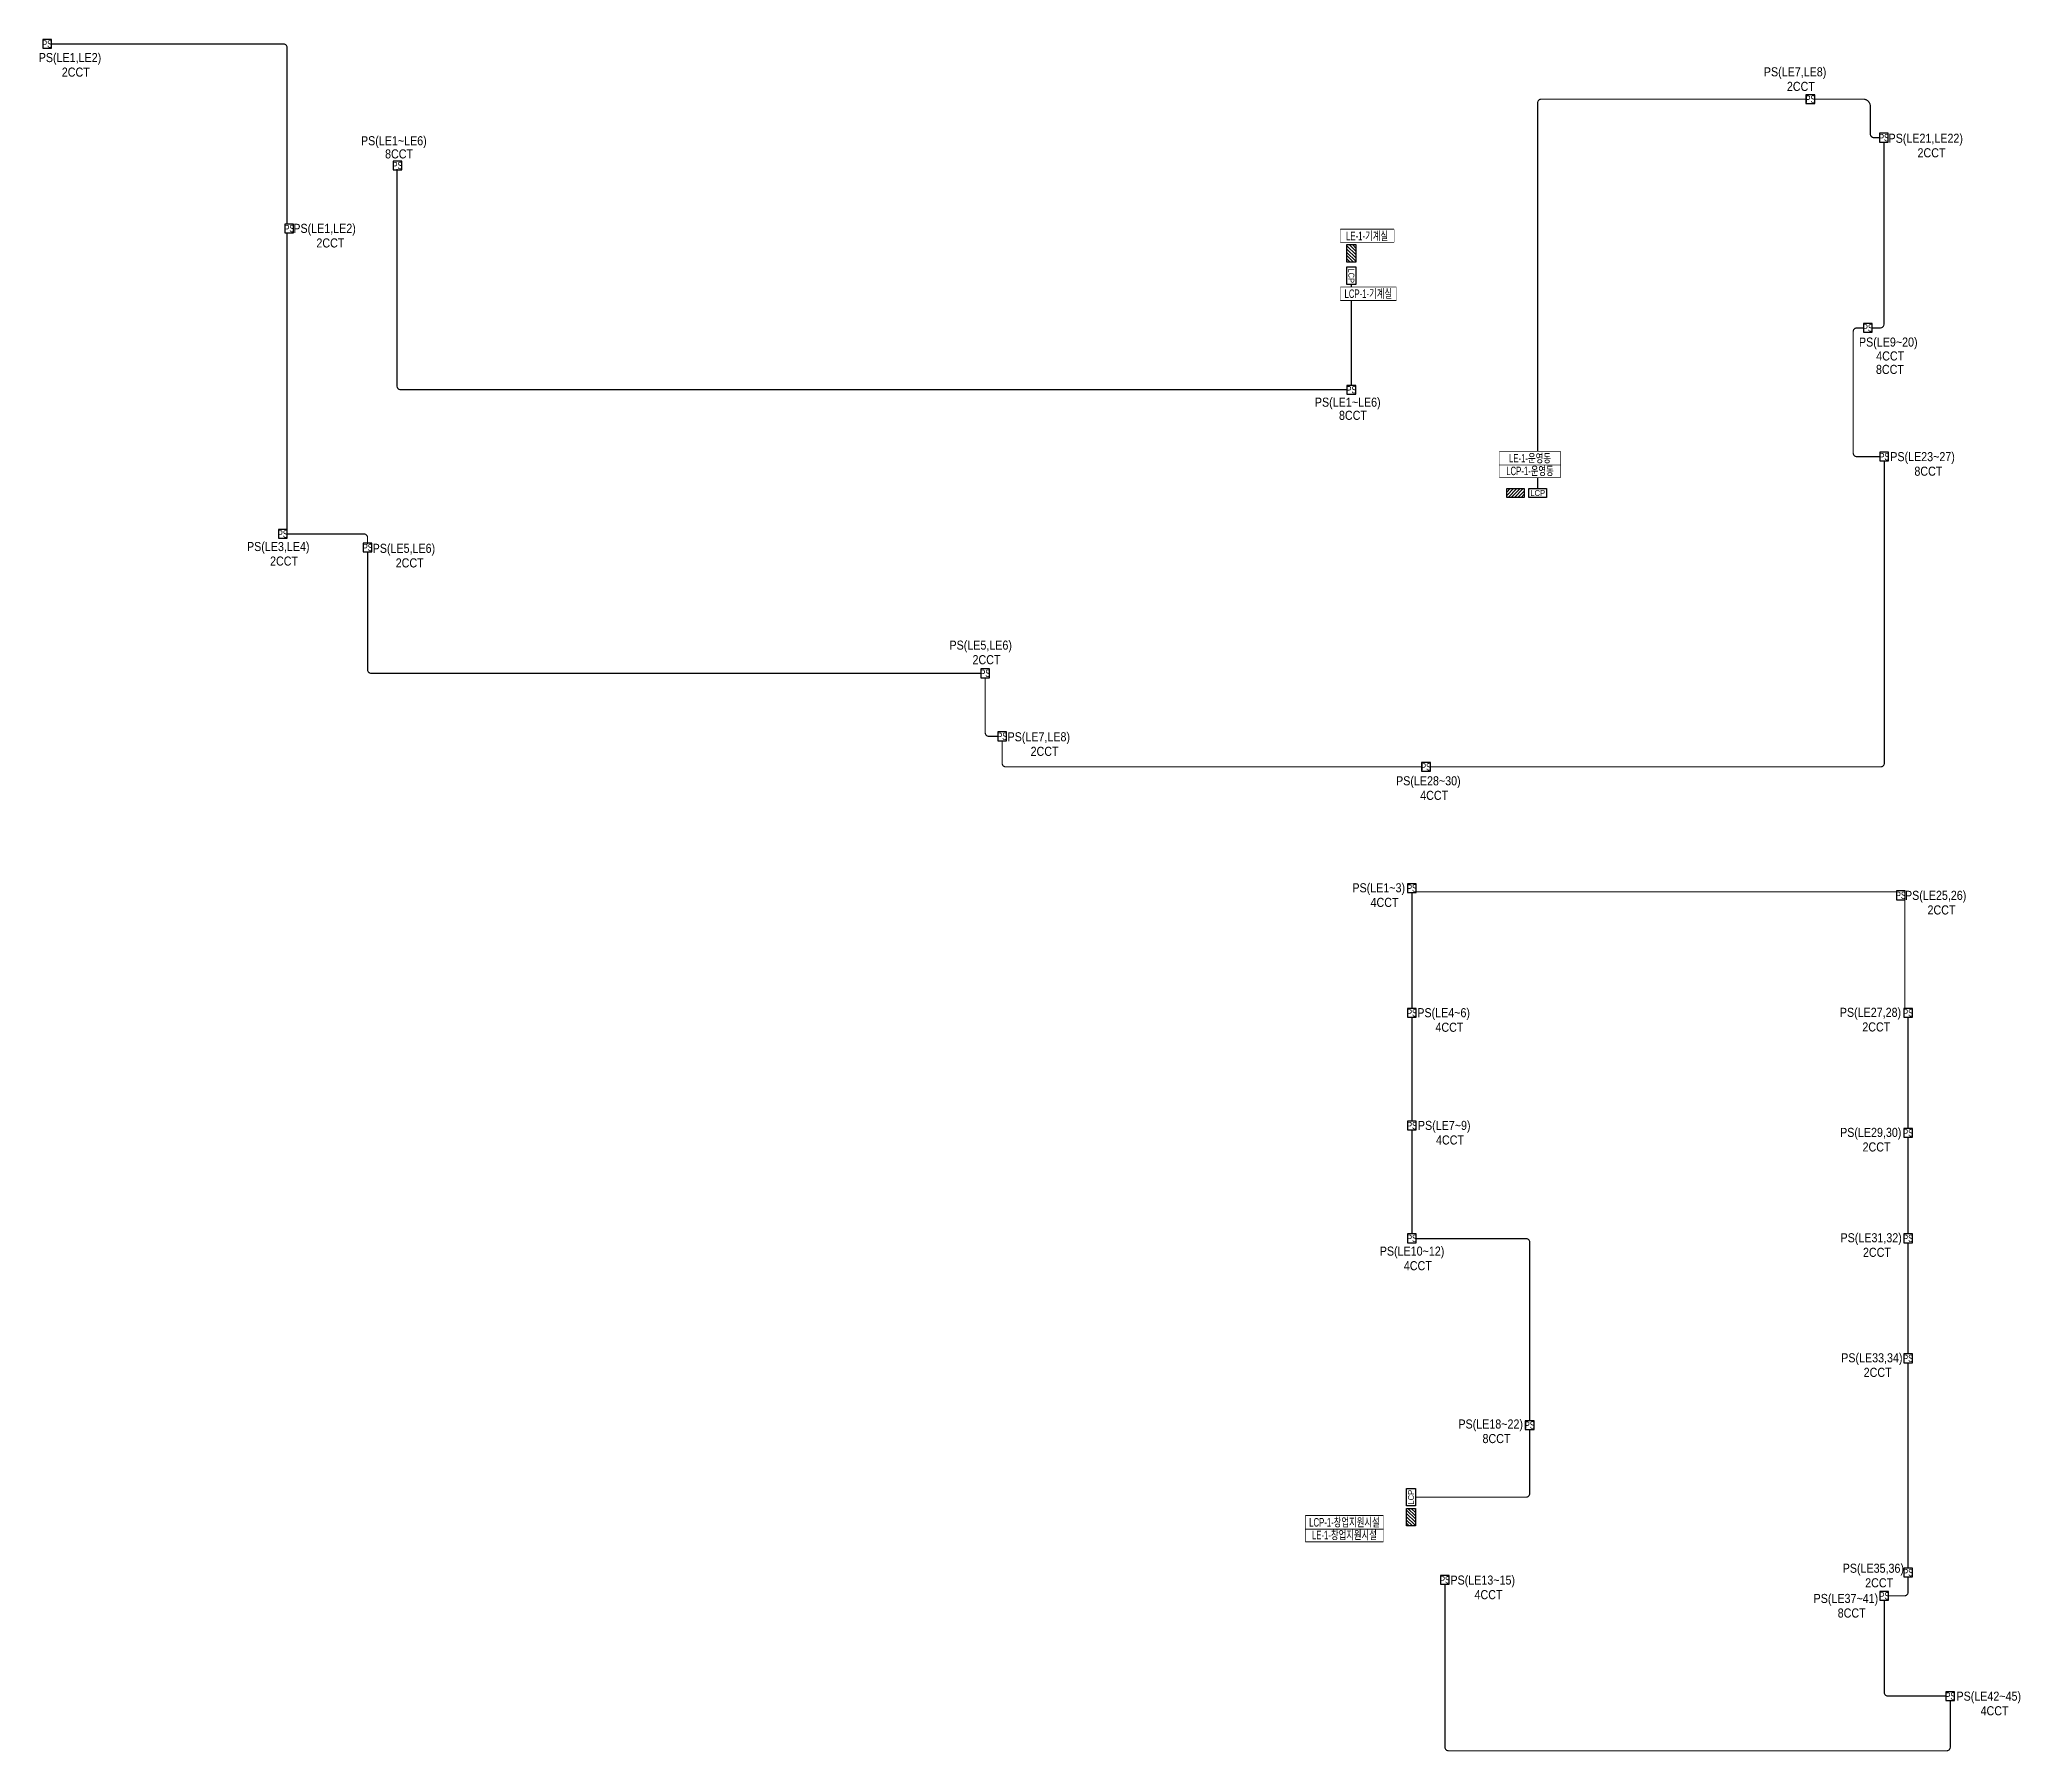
# Model space of a CAD drawing. Header units: millimetres. Extents: x 39625 to 501091, y -351975 to 833216.
# Drawn here: x 95176 to 176866, y -320693 to -250070 of the extents above; entities that cross this region are included whole.
import ezdxf
from ezdxf.enums import TextEntityAlignment as Align

# ---------------------------------------------------------------- set-up
doc = ezdxf.new("R2010")
doc.units = ezdxf.units.MM
doc.header["$LTSCALE"] = 150
doc.set_wipeout_variables(frame=1)
doc.linetypes.add('HIDDEN', pattern=[9.525, 6.35, -3.175])
for name, color, linetype in [('------01 Distribution Panel', 3, 'Continuous'), ('------02 Etc Panel', 3, 'Continuous'), ('------04 Lighting Switch', 2, 'Continuous'), ('-----30 Text', 2, 'Continuous')]:
    doc.layers.add(name, color=color, linetype=linetype)
doc.styles.add('ELEC', font='')
doc.styles.get('ELEC').set_extended_font_data('Dotum')

msp = doc.modelspace()

# ---------------------------------------------------------------- texts
at = {"layer": '-----30 Text', "style": 'ELEC', "width": 0.9}
for s, p in [('PS(LE1,LE2)', (96428, -250857, 0)), ('2CCT', (96668, -251411, 0)), ('PS(LE7,LE8)', (167574, -251446, 0)), ('2CCT', (167813, -252000, 0)), ('PS(LE1~LE6)', (109785, -254290, 0)), ('PS(LE21,LE22)', (172962, -254186, 0)), ('8CCT', (110000, -254786)), ('2CCT', (173201, -254740, 0)), ('PS(LE1,LE2)', (106928, -257904, 0)), ('2CCT', (107168, -258459, 0)), ('PS(LE9~20)', (171417, -262595)), ('4CCT', (171497, -263121)), ('8CCT', (171486, -263676)), ('PS(LE1~LE6)', (149125, -265075, 0)), ('8CCT', (149340, -265571)), ('PS(LE23~27)', (172831, -267321)), ('8CCT', (173071, -267876)), ('PS(LE3,LE4)', (105018, -271030, 0)), ('PS(LE5,LE6)', (110200, -271104, 0)), ('2CCT', (105257, -271584, 0)), ('2CCT', (110439, -271659, 0)), ('PS(LE5,LE6)', (133988, -275099, 0)), ('2CCT', (134227, -275653, 0)), ('PS(LE7,LE8)', (136383, -278880, 0)), ('2CCT', (136622, -279434, 0)), ('PS(LE28~30)', (152450, -280696)), ('4CCT', (152690, -281250)), ('PS(LE1~3)', (150404, -285110)), ('4CCT', (150643, -285665)), ('PS(LE25,26)', (173372, -285422)), ('2CCT', (173612, -285977)), ('PS(LE27,28)', (170683, -290248)), ('PS(LE4~6)', (153080, -290263)), ('4CCT', (153319, -290817)), ('2CCT', (170922, -290803)), ('PS(LE7~9)', (153103, -294913)), ('4CCT', (153342, -295467)), ('PS(LE29,30)', (170694, -295201)), ('2CCT', (170934, -295755)), ('PS(LE31,32)', (170711, -299548)), ('PS(LE10~12)', (151777, -300099)), ('4CCT', (152016, -300654)), ('2CCT', (170950, -300102)), ('PS(LE33,34)', (170740, -304501)), ('2CCT', (170979, -305055)), ('PS(LE18~22)', (155021, -307232)), ('8CCT', (155260, -307786)), ('PS(LE13~15)', (154692, -313671)), ('PS(LE35,36)', (170802, -313182)), ('2CCT', (171042, -313737)), ('4CCT', (154931, -314226)), ('PS(LE37~41)', (169669, -314429)), ('8CCT', (169908, -314983)), ('PS(LE42~45)', (175562, -318461)), ('4CCT', (175801, -319016))]:
    msp.add_text(s, height=375, dxfattribs=at).set_placement(p, align=Align.MIDDLE)

# ---------------------------------------------------------------- blocks, each defined once
blk = doc.blocks.new('ps')
blk.add_lwpolyline([(-79296, 80452), (-79751, 80452), (-79751, 79997), (-79296, 79997)], close=True)
at = {"style": 'ELEC', "width": 0.7}
blk.add_text('PS', height=379.2, dxfattribs=at).set_placement((-79517, 80226), align=Align.MIDDLE_CENTER)
blk = doc.blocks.new('A02')
h = blk.add_hatch()
h.set_pattern_fill('ANSI31', color=256, scale=25, style=0)
h.set_pattern_definition([(45, (-2000, -19200), (-56.1266, 56.1266), [])])
h.paths.add_polyline_path([(-300, 300), (-300, 0), (300, 0), (300, 300)])
blk.add_lwpolyline([(300, 0), (-300, 0), (-300, 300), (300, 300)], close=True)
blk = doc.blocks.new('A07')
blk.add_lwpolyline([(-300, 0), (-300, 300), (300, 300), (300, 0)], close=True)
at = {"style": 'ELEC'}
blk.add_text('LCP', height=200, dxfattribs=at).set_placement((0, 150), align=Align.MIDDLE)

# ---------------------------------------------------------------- linework, layer by layer
at = {"layer": '------01 Distribution Panel', "color": 1}
for points in [[(148821, -258433), (151026, -258433), (151026, -257908), (148821, -257908)], [(148821, -260816), (151126, -260816), (151126, -260291), (148821, -260291)], [(155383, -268127), (157899, -268127), (157899, -267602), (155383, -267602)], [(147389, -312029), (150590, -312029), (150590, -311504), (147389, -311504)]]:
    msp.add_lwpolyline(points, close=True, dxfattribs=at)
at = {"color": 30, "linetype": 'HIDDEN', "lineweight": -3, "ltscale": 0.2, "const_width": 50}
for points in [[(95663, -250250), (105233, -250250, -0.414214), (105383, -250400), (105383, -257685)], [(156960, -268595), (156960, -252675, -0.414214), (157110, -252525), (168024, -252525)], [(168383, -252525), (170378, -252525, -0.414214), (170678, -252825), (170678, -253965, 0.414214), (170828, -254115), (171058, -254115)], [(170754, -261965), (171088, -261965, 0.414214), (171238, -261815), (171238, -254295)], [(109917, -255402), (109917, -264365, 0.414214), (110067, -264515), (149094, -264515)], [(170394, -261965), (170121, -261965, 0.414214), (169971, -262115), (169971, -267125, 0.414214), (170121, -267275), (171074, -267275)], [(152533, -280075), (171103, -280075, 0.414214), (171253, -279925), (171253, -267455)], [(105383, -270465), (108551, -270465, -0.414214), (108701, -270615), (108701, -270887)], [(108703, -271205), (108703, -276065, 0.414214), (108853, -276215), (133994, -276215)], [(134174, -276395), (134174, -278665, 0.414214), (134324, -278815), (134694, -278815)], [(134873, -278995), (134873, -279925, 0.414214), (135023, -280075), (152174, -280075)], [(151954, -299535), (156479, -299535, -0.414214), (156629, -299685), (156629, -307050)], [(156629, -307410), (156629, -310055, -0.414214), (156479, -310205), (151914, -310205)], [(153134, -313795), (153134, -320518, 0.414214), (153284, -320668), (173824, -320668, 0.414214), (173974, -320518), (173974, -318590)], [(171253, -314455), (171253, -318260, 0.414214), (171403, -318410), (173794, -318410)]]:
    msp.add_lwpolyline(points, format="xyb", dxfattribs=at)
for points in [[(105383, -258045), (105383, -270285)], [(149273, -264335), (149273, -260170)], [(151774, -290045), (151774, -285255)], [(172100, -285555), (172100, -290045)], [(172234, -290405), (172234, -294995)], [(151774, -299345), (151774, -295055)], [(172234, -295355), (172234, -299345)], [(172234, -299705), (172234, -304295)], [(172234, -304655), (172234, -313135)]]:
    msp.add_lwpolyline(points, dxfattribs=at)
at = {"color": 30, "linetype": 'HIDDEN', "lineweight": -3, "ltscale": 0.2, "const_width": 50, "elevation": 0}
for points in [[(151954, -285231), (171754, -285231)], [(151774, -294695), (151774, -290405)]]:
    msp.add_lwpolyline(points, dxfattribs=at)
msp.add_lwpolyline([(172234, -313495), (172234, -314125, -0.414214), (172084, -314275), (171433, -314275)], format="xyb", dxfattribs=at)

# ---------------------------------------------------------------- block references
at = {"layer": '------01 Distribution Panel', "xscale": 1.2, "yscale": 1.2, "zscale": 1.2}
for p, rotation in [((149454, -258890), 89.99999999999999), ((156040, -268595), 180), ((151914, -311025), 90)]:
    msp.add_blockref('A02', p, dxfattribs=dict(at, rotation=rotation))
at = {"layer": '------02 Etc Panel', "xscale": 1.2, "yscale": 1.2, "zscale": 1.2}
for p, rotation in [((149094, -259810), 270), ((151914, -310205), 89.99999999999999)]:
    msp.add_blockref('A07', p, dxfattribs=dict(at, rotation=rotation))
msp.add_blockref('A07', (156960, -268955), dxfattribs=at)
at = {"layer": '------04 Lighting Switch', "xscale": 0.790589613177827, "yscale": 0.790589613177827, "zscale": 0.790589613177827}
for p in [(158354, -313675), (231074, -315950), (234109, -317540), (172804, -318690), (168344, -321290), (233444, -325390), (212144, -327940), (234124, -330700), (168074, -333890), (171574, -334450), (197044, -339640), (197744, -342240), (215224, -343500), (214644, -348500), (234804, -348800), (214644, -353650), (235104, -353650), (214644, -358300), (235104, -358600), (214644, -362950), (235104, -362950), (235104, -367900), (219499, -370655), (216004, -377040), (235104, -376740), (234124, -377700), (236844, -381835)]:
    msp.add_blockref('ps', p, dxfattribs=at)

msp.set_redraw_order([(e.dxf.handle, doc.entitydb.next_handle()) for e in msp.query("TEXT MTEXT ATTDEF DIMENSION ARC_DIMENSION")])  # texts and dimensions are drawn at this point

# ---------------------------------------------------------------- next in the draw order: wipeouts: each hides what was drawn before it
at = {"color": 1}
for points in [[(148821, -258433), (151026, -258433), (151026, -257908), (148821, -257908)], [(148821, -260816), (151126, -260816), (151126, -260291), (148821, -260291)], [(155383, -268127), (157899, -268127), (157899, -267602), (155383, -267602)], [(147389, -312029), (150590, -312029), (150590, -311504), (147389, -311504)]]:
    msp.add_wipeout(points, dxfattribs=at).dxf.layer = '------01 Distribution Panel'

# ---------------------------------------------------------------- next in the draw order: linework, layer by layer
at = {"layer": '------01 Distribution Panel', "color": 1}
for points in [[(155383, -267602), (157899, -267602), (157899, -267077), (155383, -267077)], [(147389, -311504), (150590, -311504), (150590, -310979), (147389, -310979)]]:
    msp.add_lwpolyline(points, close=True, dxfattribs=at)

# ---------------------------------------------------------------- next in the draw order: texts
at = {"layer": '------01 Distribution Panel', "style": 'ELEC', "width": 0.7}
for s, p in [('LE-1-기계실', (149923, -258170)), ('LCP-1-기계실', (149973, -260553))]:
    msp.add_text(s, height=350, dxfattribs=at).set_placement(p, align=Align.MIDDLE_CENTER)

# ---------------------------------------------------------------- next in the draw order: wipeouts: each hides what was drawn before it
at = {"color": 1}
for points in [[(155383, -267602), (157899, -267602), (157899, -267077), (155383, -267077)], [(147389, -311504), (150590, -311504), (150590, -310979), (147389, -310979)]]:
    msp.add_wipeout(points, dxfattribs=at).dxf.layer = '------01 Distribution Panel'

# ---------------------------------------------------------------- next in the draw order: texts
at = {"layer": '------01 Distribution Panel', "style": 'ELEC', "width": 0.7}
for s, p in [('LE-1-운영동', (156641, -267339)), ('LCP-1-운영동', (156641, -267864)), ('LCP-1-창업지원시설', (148989, -311241)), ('LE-1-창업지원시설', (148989, -311766))]:
    msp.add_text(s, height=350, dxfattribs=at).set_placement(p, align=Align.MIDDLE_CENTER)

doc.saveas('drawing.dxf')
